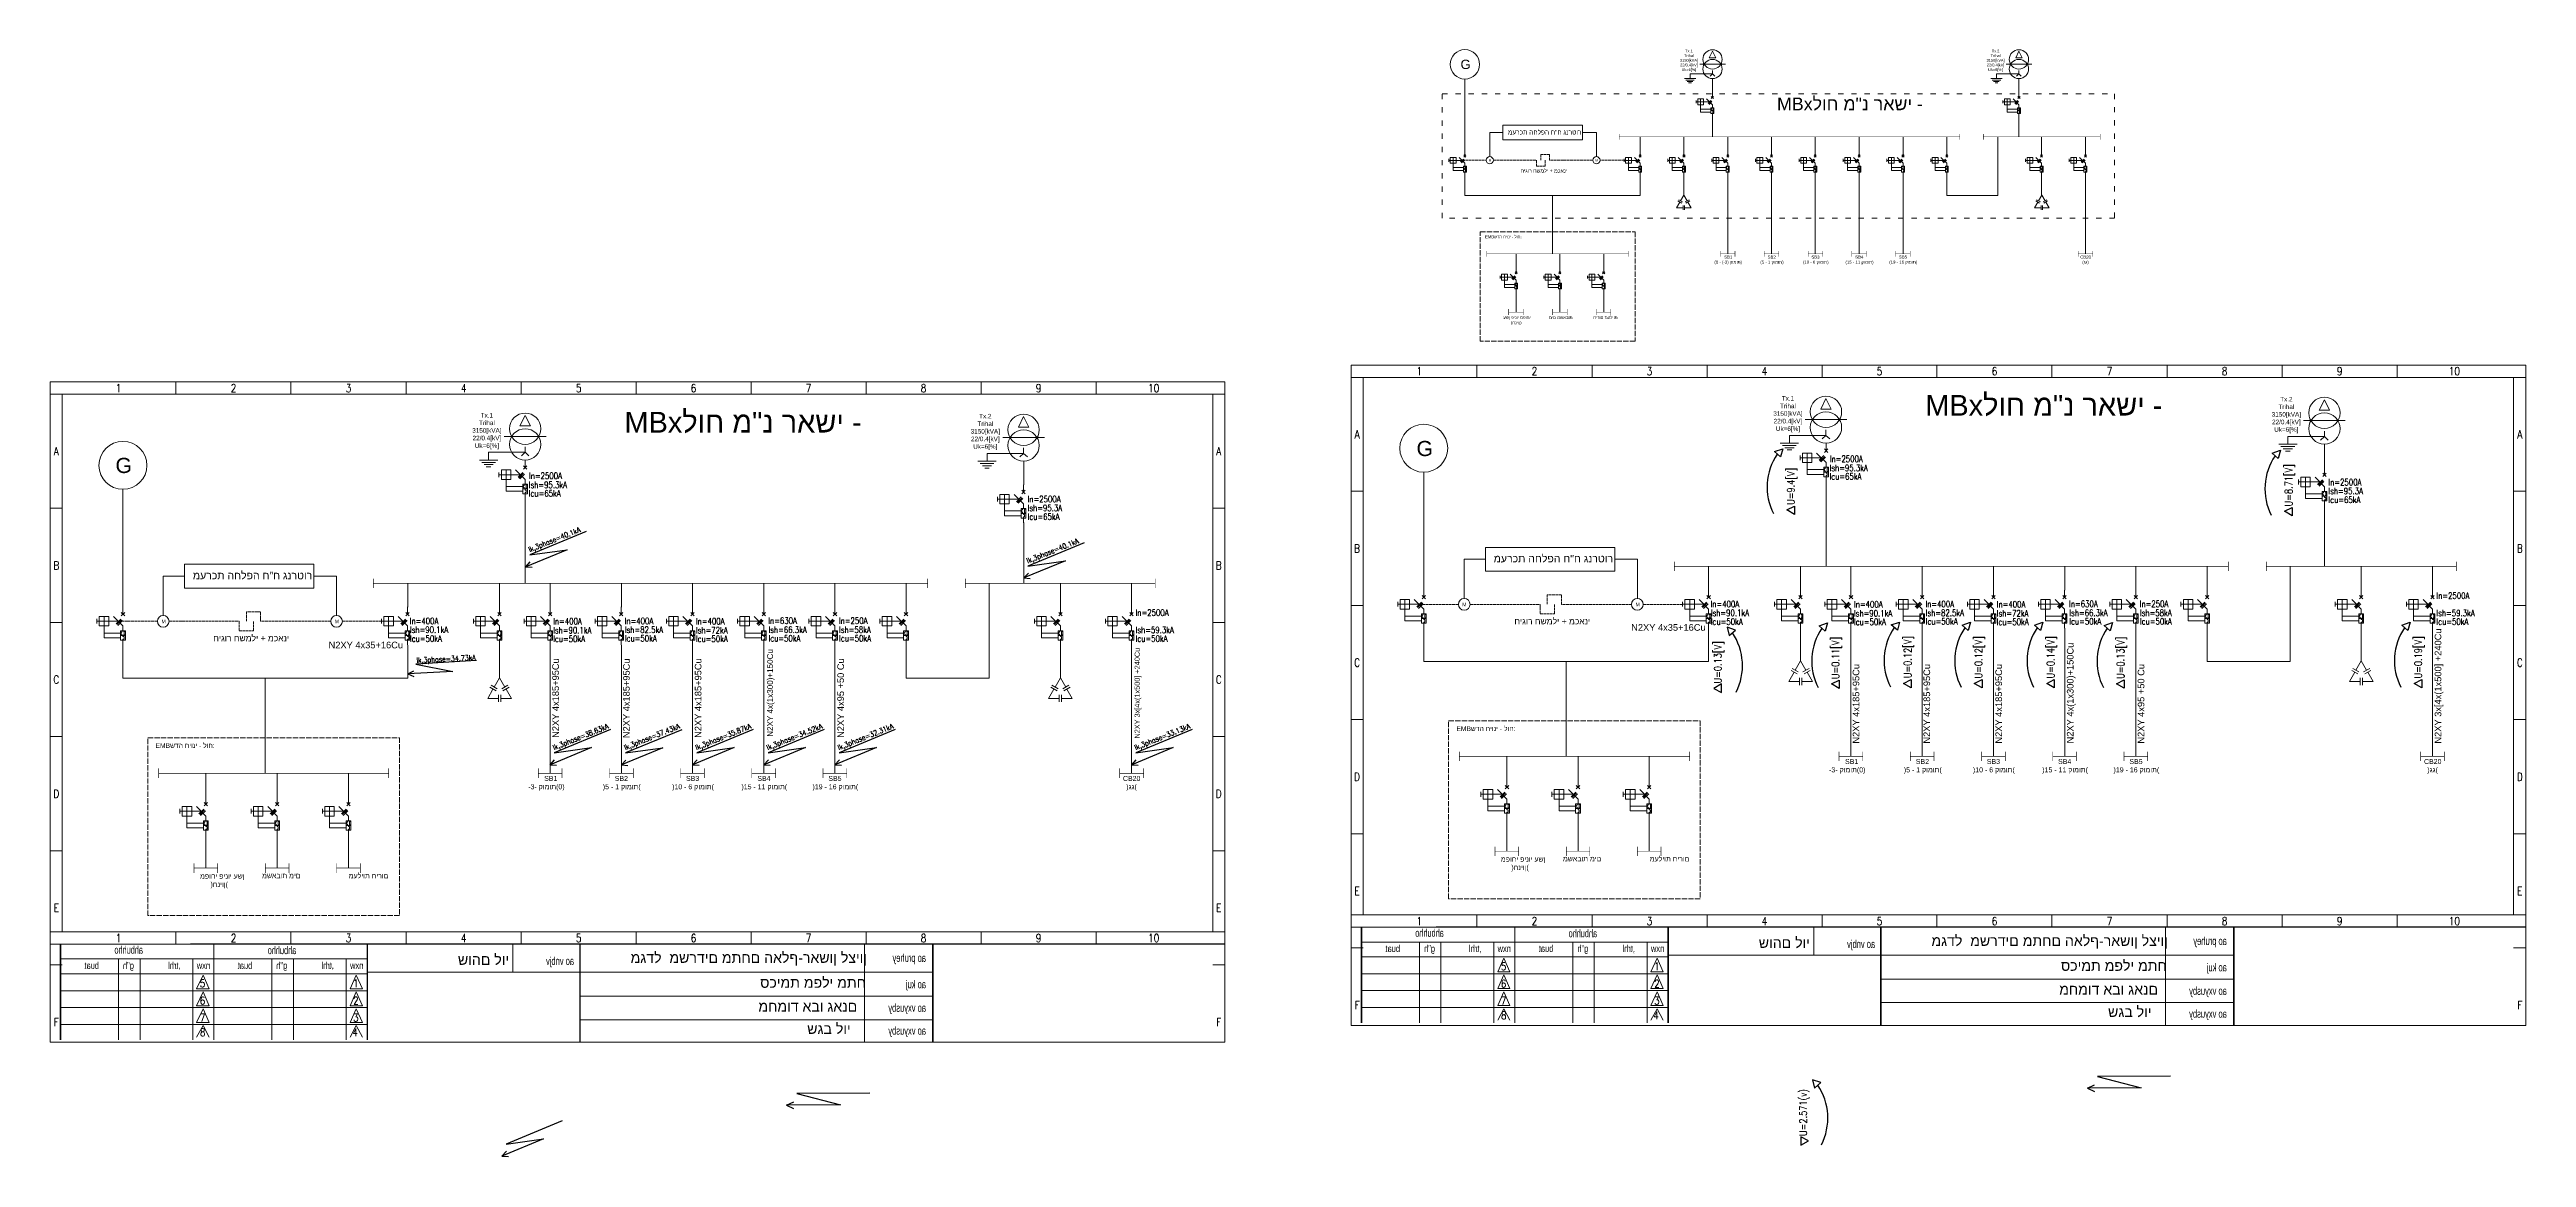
# Model space of a CAD drawing. Header units: millimetres. Extents: x -5718 to 12818, y 216 to 96994.
# Drawn here: x 1557 to 12818, y 216 to 5252 of the extents above.
import ezdxf
from ezdxf.enums import TextEntityAlignment as Align

# ---------------------------------------------------------------- set-up
doc = ezdxf.new("R2010")
doc.units = ezdxf.units.MM
doc.linetypes.add('ACAD_ISO02W100', pattern=[15, 12, -3])
doc.linetypes.add('ACAD_ISO03W100', pattern=[30, 12, -18])
doc.layers.add('A3', color=3, linetype='Continuous')
doc.styles.add('ROMANS', font='romans.shx')
doc.styles.add('single_line_diagram', font='txt.shx', dxfattribs={"height": 1})
doc.styles.get("Standard").update_dxf_attribs({"font": 'arial.ttf'})
doc.styles.add('TECHNO_M', font='techno_m.shx')

msp = doc.modelspace()

# ---------------------------------------------------------------- texts
at = {"color": 7, "lineweight": 13, "style": 'ROMANS', "width": 0.8}
for s, height, p in [('1', 37.2, (1871, 3713)), ('1', 37.2, (1871, 3713)), ('1', 37.2, (1871, 3713)), ('1', 37.2, (1871, 3713)), ('2', 37.2, (2394, 3713)), ('2', 37.2, (2394, 3713)), ('2', 37.2, (2394, 3713)), ('2', 37.2, (2394, 3713)), ('3', 37.2, (2917, 3713)), ('3', 37.2, (2917, 3713)), ('3', 37.2, (2917, 3713)), ('3', 37.2, (2917, 3713)), ('4', 37.2, (3440, 3713)), ('4', 37.2, (3440, 3713)), ('4', 37.2, (3440, 3713)), ('4', 37.2, (3440, 3713)), ('5', 37.2, (3963, 3713)), ('5', 37.2, (3963, 3713)), ('5', 37.2, (3963, 3713)), ('5', 37.2, (3963, 3713)), ('6', 37.2, (4485, 3713)), ('6', 37.2, (4485, 3713)), ('7', 37.2, (5008, 3713)), ('7', 37.2, (5008, 3713)), ('8', 37.2, (5531, 3713)), ('8', 37.2, (5531, 3713)), ('9', 37.2, (6054, 3713)), ('9', 37.2, (6054, 3713)), ('10', 37.2, (6577, 3713)), ('10', 37.2, (6577, 3713)), ('1', 37.2, (7785, 3790)), ('1', 37.2, (7785, 3790)), ('1', 37.2, (7785, 3790)), ('1', 37.2, (7785, 3790)), ('2', 37.2, (8308, 3790)), ('2', 37.2, (8308, 3790)), ('2', 37.2, (8308, 3790)), ('2', 37.2, (8308, 3790)), ('3', 37.2, (8831, 3790)), ('3', 37.2, (8831, 3790)), ('3', 37.2, (8831, 3790)), ('3', 37.2, (8831, 3790)), ('4', 37.2, (9354, 3790)), ('4', 37.2, (9354, 3790)), ('4', 37.2, (9354, 3790)), ('4', 37.2, (9354, 3790)), ('5', 37.2, (9877, 3790)), ('5', 37.2, (9877, 3790)), ('5', 37.2, (9877, 3790)), ('5', 37.2, (9877, 3790)), ('6', 37.2, (10400, 3790)), ('6', 37.2, (10400, 3790)), ('7', 37.2, (10923, 3790)), ('7', 37.2, (10923, 3790)), ('8', 37.2, (11446, 3790)), ('8', 37.2, (11446, 3790)), ('9', 37.2, (11969, 3790)), ('9', 37.2, (11969, 3790)), ('10', 37.2, (12491, 3790)), ('10', 37.2, (12491, 3790)), ('A', 36.8, (7502, 3503)), ('A', 36.8, (12788, 3503)), ('A', 36.8, (1588, 3426)), ('A', 36.8, (6873, 3426)), ('B', 36.8, (7502, 2984)), ('B', 36.8, (12788, 2984)), ('B', 36.8, (1588, 2907)), ('B', 36.8, (6873, 2907)), ('C', 36.8, (7502, 2465)), ('C', 36.8, (12788, 2465)), ('C', 36.8, (1588, 2388)), ('C', 36.8, (6873, 2388)), ('D', 36.8, (7502, 1946)), ('D', 36.8, (12788, 1946)), ('D', 36.8, (1588, 1869)), ('D', 36.8, (6873, 1869)), ('E', 36.8, (1588, 1350)), ('E', 36.8, (6873, 1350)), ('E', 36.8, (7502, 1427)), ('E', 36.8, (12788, 1427)), ('1', 37.2, (7785, 1290)), ('1', 37.2, (7785, 1290)), ('1', 37.2, (7785, 1290)), ('1', 37.2, (7785, 1290)), ('2', 37.2, (8308, 1290)), ('2', 37.2, (8308, 1290)), ('2', 37.2, (8308, 1290)), ('2', 37.2, (8308, 1290)), ('3', 37.2, (8831, 1290)), ('3', 37.2, (8831, 1290)), ('3', 37.2, (8831, 1290)), ('3', 37.2, (8831, 1290)), ('4', 37.2, (9354, 1290)), ('4', 37.2, (9354, 1290)), ('4', 37.2, (9354, 1290)), ('4', 37.2, (9354, 1290)), ('5', 37.2, (9877, 1290)), ('5', 37.2, (9877, 1290)), ('5', 37.2, (9877, 1290)), ('5', 37.2, (9877, 1290)), ('6', 37.2, (10400, 1290)), ('6', 37.2, (10400, 1290)), ('7', 37.2, (10923, 1290)), ('7', 37.2, (10923, 1290)), ('8', 37.2, (11446, 1290)), ('8', 37.2, (11446, 1290)), ('9', 37.2, (11969, 1290)), ('9', 37.2, (11969, 1290)), ('10', 37.2, (12491, 1290)), ('10', 37.2, (12491, 1290)), ('1', 37.2, (1871, 1213)), ('1', 37.2, (1871, 1213)), ('1', 37.2, (1871, 1213)), ('1', 37.2, (1871, 1213)), ('2', 37.2, (2394, 1213)), ('2', 37.2, (2394, 1213)), ('2', 37.2, (2394, 1213)), ('2', 37.2, (2394, 1213)), ('3', 37.2, (2917, 1213)), ('3', 37.2, (2917, 1213)), ('3', 37.2, (2917, 1213)), ('3', 37.2, (2917, 1213)), ('4', 37.2, (3440, 1213)), ('4', 37.2, (3440, 1213)), ('4', 37.2, (3440, 1213)), ('4', 37.2, (3440, 1213)), ('5', 37.2, (3963, 1213)), ('5', 37.2, (3963, 1213)), ('5', 37.2, (3963, 1213)), ('5', 37.2, (3963, 1213)), ('6', 37.2, (4485, 1213)), ('6', 37.2, (4485, 1213)), ('7', 37.2, (5008, 1213)), ('7', 37.2, (5008, 1213)), ('8', 37.2, (5531, 1213)), ('8', 37.2, (5531, 1213)), ('9', 37.2, (6054, 1213)), ('9', 37.2, (6054, 1213)), ('10', 37.2, (6577, 1213)), ('10', 37.2, (6577, 1213)), ('F', 36.8, (7502, 908)), ('F', 36.8, (12788, 908)), ('F', 36.8, (1588, 831)), ('F', 36.8, (6873, 831))]:
    msp.add_text(s, height=height, dxfattribs=at).set_placement(p, align=Align.MIDDLE)
at = {"color": 7, "lineweight": 13, "style": 'TECHNO_M', "text_generation_flag": 2}
for s, height, width, p in [('ahbuhho', 34.7, 0.7, (7896, 1219)), ('ahbuhho', 34.7, 0.7, (8593, 1217)), ('ahbuhho', 34.7, 0.7, (1982, 1142)), ('ahbuhho', 34.7, 0.7, (2679, 1140)), ('ao vnbjv ', 35.9, 0.8, (3942, 1091)), ('ao pruhey', 35.9, 0.8, (5542, 1105)), ('buat', 30.9, 0.8, (7697, 1150)), ('g"h', 30.9, 0.8, (7856, 1150)), (',trhl', 30.9, 0.8, (8067, 1150)), ('nxw', 30.9, 0.8, (8201, 1150)), ('buat', 30.9, 0.8, (8394, 1150)), ('g"h', 30.9, 0.8, (8553, 1150)), (',trhl', 30.9, 0.8, (8765, 1150)), ('nxw', 30.9, 0.8, (8898, 1150)), ('ao vnbjv ', 35.9, 0.8, (9857, 1168)), ('ao pruhey', 35.9, 0.8, (11456, 1182)), ('buat', 30.9, 0.8, (1782, 1073)), ('g"h', 30.9, 0.8, (1941, 1073)), (',trhl', 30.9, 0.8, (2153, 1073)), ('nxw', 30.9, 0.8, (2287, 1073)), ('buat', 30.9, 0.8, (2479, 1073)), ('g"h', 30.9, 0.8, (2638, 1073)), (',trhl', 30.9, 0.8, (2850, 1073)), ('nxw', 30.9, 0.8, (2984, 1073)), ('ao kuj', 35.9, 0.8, (5542, 985)), ('ao kuj', 35.9, 0.8, (11456, 1062)), ('ao vxyusby', 35.9, 0.8, (5542, 878)), ('ao vxyusby', 35.9, 0.8, (11456, 955)), ('ao vxyusby', 35.9, 0.8, (5542, 774)), ('ao vxyusby', 35.9, 0.8, (11456, 851))]:
    msp.add_text(s, height=height, dxfattribs=dict(at, width=width)).set_placement(p)
at = {"color": 7, "lineweight": 13, "style": 'ROMANS', "width": 0.8}
for s, p in [('5', (2241, 990)), ('1', (2938, 990)), ('5', (8156, 1067)), ('6', (8156, 988)), ('2', (8853, 988)), ('1', (8853, 1067)), ('6', (2241, 911)), ('2', (2938, 911)), ('7', (8156, 911)), ('3', (8853, 911)), ('7', (2241, 834)), ('8', (2242, 767)), ('4', (2935, 767)), ('3', (2938, 834)), ('8', (8157, 844)), ('4', (8849, 844))]:
    msp.add_text(s, height=34.7, dxfattribs=at).set_placement(p)
at = {"color": 7, "lineweight": -2, "style": 'ROMANS', "width": 0.8}
msp.add_text('U=2.571(v)', height=34.2, rotation=90, dxfattribs=at).set_placement((9547, 313, -82790))
at = {"lineweight": 0, "ltscale": 2, "attachment_point": 1, "style": 'single_line_diagram'}
for s, width, gutter_width, heights, insert, char_height in [('{\\fArial|b0|i0|c0|p34;G}', 709.45, 212, [0], (7972, 5206), 42.36), ('{\\fArial|b0|i0|c177|p34;מערכת החלפה ח"ח גנרטור}', 351.79, 105, [0], (8188, 4887), 21), ('{\\fArial|b0|i0|c0|p34;M}', 172.96, 51.6, [0], (8100, 4754), 10.33), ('{\\fArial|b0|i0|c0|p34;M}', 172.96, 51.6, [0], (8585, 4754), 10.33), ('{\\fArial|b0|i0|c177|p34;חיגור חשמלי + מכאני}', 285.42, 85.2, [0], (8245, 4710), 17.04), ('{\\fArial|b0|i0|c0|p34;EMB\\fArial|b0|i0|c177|p34;שדה חיוני - לוח: }', 225.68, 67.4, [0], (8084, 4408), 13.47), ('{\\fArial|b0|i0|c0|p34;\\W7.26869;  \\W1;SB1\\P{\\W6.315061; }\\fArial|b0|i0|c177|p34;(0 - (-3) קומות)}', 190.13, 69.9, [0], (9092, 4316), 13.97), ('{\\fArial|b0|i0|c0|p34;\\W7.15094;  \\W1;SB2\\P{\\W8.112952; }\\fArial|b0|i0|c177|p34;(5 - 1 קומות)}', 190.13, 69.9, [0], (9291, 4316), 13.97), ('{\\fArial|b0|i0|c0|p34;\\W7.14435;  \\W1;SB3\\P{\\W7.112074; }\\fArial|b0|i0|c177|p34;(10 - 6 קומות)}', 190.13, 69.9, [0], (9490, 4316), 13.97), ('{\\fArial|b0|i0|c0|p34;\\W7.14699;  \\W1;SB4\\P{\\W6.111195; }\\fArial|b0|i0|c177|p34;(15 - 11 קומות)}', 190.13, 69.9, [0], (9689, 4316), 13.97), ('{\\fArial|b0|i0|c0|p34;\\W7.13952;  \\W1;SB5\\P{\\W6.111195; }\\fArial|b0|i0|c177|p34;(19 - 16 קומות)}', 190.13, 69.9, [0], (9888, 4316), 13.97), ('{\\fArial|b0|i0|c0|p34;\\W6.60085;  \\W1;CB20\\P\\fArial|b0|i0|c177|p34;\\W7.44663;  \\W1;(גג)}', 190.13, 69.9, [0], (10718, 4316), 13.97), ('{\\fArial|b0|i0|c177|p34;\\W6.90294; \\W1;עשן פינוי מפוחי\\P\\W6.64303;  \\W1;(חניון)}', 190.13, 69.9, [0], (8129, 4041), 13.97), ('{\\fArial|b0|i0|c177|p34;\\W8.50487; \\W1;מים משאבות}', 190.13, 69.9, [0], (8328, 4041), 13.97), ('{\\fArial|b0|i0|c177|p34;\\W8.15777; \\W1;חירום מעליות}', 190.13, 69.9, [0], (8531, 4041), 13.97), ('{\\fArial|b0|i0|c0|p34;G}', 1153.29, 344, [0], (1857, 3396), 68.85), ('{\\fArial|b0|i0|c0|p34;G}', 1153.29, 344, [0], (7772, 3473), 68.85), ('{\\fArial|b0|i0|c177|p34;מערכת החלפה ח"ח גנרטור}', 571.88, 171, [0], (8123, 2955), 34.14), ('{\\fArial|b0|i0|c177|p34;מערכת החלפה ח"ח גנרטור}', 571.88, 171, [0], (2209, 2878), 34.14), ('{\\fArial|b0|i0|c0|p34;M}', 281.17, 83.9, [0], (7980, 2738), 16.79), ('{\\fArial|b0|i0|c0|p34;M}', 281.17, 83.9, [0], (8768, 2738), 16.79), ('{\\fArial|b0|i0|c0|p34;M}', 281.17, 83.9, [0], (2066, 2661), 16.79), ('{\\fArial|b0|i0|c177|p34;חיגור חשמלי + מכאני}', 463.98, 139, [0], (2302, 2590), 27.7), ('{\\fArial|b0|i0|c0|p34;M}', 281.17, 83.9, [0], (2854, 2661), 16.79), ('{\\fArial|b0|i0|c177|p34;חיגור חשמלי + מכאני}', 463.98, 139, [0], (8217, 2667), 27.7), ('{\\fArial|b0|i0|c0|p34;EMB\\fArial|b0|i0|c177|p34;שדה חיוני - לוח: }', 366.87, 110, [0], (7953, 2176), 21.9), ('{\\fArial|b0|i0|c0|p34;EMB\\fArial|b0|i0|c177|p34;שדה חיוני - לוח: }', 366.87, 110, [0], (2039, 2099), 21.9), ('{\\fArial|b0|i0|c0|p34;\\W7.26869;  \\W1;SB1\\P{\\W6.315061; }\\fArial|b0|i0|c177|p34;-3- קומות(\\fArial|b0|i0|c0|p34;0\\fArial|b0|i0|c177|p34;)}', 309.08, 114, [83], (9592, 2027), 22.72), ('{\\fArial|b0|i0|c0|p34;\\W7.15094;  \\W1;SB2\\P{\\W8.112952; }\\fArial|b0|i0|c177|p34;)5 - 1 קומות(}', 309.08, 114, [0], (9916, 2027), 22.72), ('{\\fArial|b0|i0|c0|p34;\\W7.14435;  \\W1;SB3\\P{\\W7.112074; }\\fArial|b0|i0|c177|p34;)10 - 6 קומות(}', 309.08, 114, [0], (10239, 2027), 22.72), ('{\\fArial|b0|i0|c0|p34;\\W7.14699;  \\W1;SB4\\P{\\W6.111195; }\\fArial|b0|i0|c177|p34;)15 - 11 קומות(}', 309.08, 114, [0], (10563, 2027), 22.72), ('{\\fArial|b0|i0|c0|p34;\\W7.13952;  \\W1;SB5\\P{\\W6.111195; }\\fArial|b0|i0|c177|p34;)19 - 16 קומות(}', 309.08, 114, [0], (10887, 2027), 22.72), ('{\\fArial|b0|i0|c0|p34;\\W6.60085;  \\W1;CB20\\P\\fArial|b0|i0|c177|p34;\\W7.44663;  \\W1;)גג(               }', 309.08, 114, [0], (12236, 2027), 22.72), ('{\\fArial|b0|i0|c0|p34;\\W7.26869;  \\W1;SB1\\P{\\W6.315061; }\\fArial|b0|i0|c177|p34;-3- קומות(\\fArial|b0|i0|c0|p34;0\\fArial|b0|i0|c177|p34;)}', 309.08, 114, [83], (3678, 1950), 22.72), ('{\\fArial|b0|i0|c0|p34;\\W7.15094;  \\W1;SB2\\P{\\W8.112952; }\\fArial|b0|i0|c177|p34;)5 - 1 קומות(}', 309.08, 114, [0], (4001, 1950), 22.72), ('{\\fArial|b0|i0|c0|p34;\\W7.14435;  \\W1;SB3\\P{\\W7.112074; }\\fArial|b0|i0|c177|p34;)10 - 6 קומות(}', 309.08, 114, [0], (4325, 1950), 22.72), ('{\\fArial|b0|i0|c0|p34;\\W7.14699;  \\W1;SB4\\P{\\W6.111195; }\\fArial|b0|i0|c177|p34;)15 - 11 קומות(}', 309.08, 114, [0], (4649, 1950), 22.72), ('{\\fArial|b0|i0|c0|p34;\\W7.13952;  \\W1;SB5\\P{\\W6.111195; }\\fArial|b0|i0|c177|p34;)19 - 16 קומות(}', 309.08, 114, [0], (4972, 1950), 22.72), ('{\\fArial|b0|i0|c0|p34;\\W6.60085;  \\W1;CB20\\P\\fArial|b0|i0|c177|p34;\\W7.44663;  \\W1;)גג(               }', 309.08, 114, [0], (6321, 1950), 22.72), ('{\\fArial|b0|i0|c177|p34;\\W6.90294; \\W1; מפוחי פינוי עשן\\P\\W6.64303;  \\W1;)חניון(      }', 309.08, 114, [0], (8086, 1583), 22.72), ('{\\fArial|b0|i0|c177|p34; משאבות מים}', 309.08, 114, [0], (8429, 1585), 22.72), ('{\\fArial|b0|i0|c177|p34;\\W8.15777; \\W1; מעליות חירום}', 309.08, 114, [0], (8752, 1584), 22.72), ('{\\fArial|b0|i0|c177|p34;\\W6.90294; \\W1; מפוחי פינוי עשן\\P\\W6.64303;  \\W1;)חניון(      }', 309.08, 114, [0], (2172, 1506), 22.72), ('{\\fArial|b0|i0|c177|p34; משאבות מים}', 309.08, 114, [0], (2515, 1508), 22.72), ('{\\fArial|b0|i0|c177|p34;\\W8.15777; \\W1; מעליות חירום}', 309.08, 114, [0], (2837, 1507), 22.72)]:
    msp.add_mtext_dynamic_manual_height_columns(s, width=width, gutter_width=gutter_width, heights=heights, dxfattribs=dict(at, insert=insert, char_height=char_height))
at = {"lineweight": 0, "attachment_point": 1}
for s, width, gutter_width, insert, char_height in [('\\pxqc;{\\fArial|b0|i0|c0|p34;Tx.1\\PTrihal\\fArial|b0|i0|c177|p34;\\P315\\fArial|b0|i0|c0|p34;0[kVA]\\P22/0.4[kV]\\PUk=6[%]}', 63.61, 63.6, (8979, 5252), 12.72), ('\\pxqc;{\\fArial|b0|i0|c0|p34;Tx.2\\PTrihal\\fArial|b0|i0|c177|p34;\\P315\\fArial|b0|i0|c0|p34;0[kVA]\\P22/0.4[kV]\\PUk=6[%]}', 63.61, 63.6, (10373, 5252), 12.72), ('\\pxqc;{\\fArial|b0|i0|c0|p34;Tx.1\\PTrihal\\fArial|b0|i0|c177|p34;\\P315\\fArial|b0|i0|c0|p34;0[kVA]\\P22/0.4[kV]\\PUk=6[%]}', 103.4, 103, (9409, 3677), 20.68), ('\\pxqc;{\\fArial|b0|i0|c0|p34;Tx.2\\PTrihal\\fArial|b0|i0|c177|p34;\\P315\\fArial|b0|i0|c0|p34;0[kVA]\\P22/0.4[kV]\\PUk=6[%]}', 103.4, 103, (11675, 3673), 20.68), ('\\pxqc;{\\fArial|b0|i0|c0|p34;Tx.1\\PTrihal\\fArial|b0|i0|c177|p34;\\P315\\fArial|b0|i0|c0|p34;0[kVA]\\P22/0.4[kV]\\PUk=6[%]}', 103.4, 103, (3494, 3600), 20.68), ('\\pxqc;{\\fArial|b0|i0|c0|p34;Tx.2\\PTrihal\\fArial|b0|i0|c177|p34;\\P315\\fArial|b0|i0|c0|p34;0[kVA]\\P22/0.4[kV]\\PUk=6[%]}', 103.4, 103, (5760, 3596), 20.68)]:
    msp.add_mtext_dynamic_manual_height_columns(s, width=width, gutter_width=gutter_width, heights=[0], dxfattribs=dict(at, insert=insert, char_height=char_height))
at = {"linetype": 'ACAD_ISO03W100', "lineweight": 0, "ltscale": 2, "attachment_point": 1, "style": 'single_line_diagram'}
for width, gutter_width, insert, char_height in [(955.81, 290, (9411, 5034), 57.93), (1553.79, 471, (4171, 3605), 94.17), (1553.79, 471, (10085, 3682), 94.17)]:
    msp.add_mtext_dynamic_manual_height_columns('{\\fArial|b0|i0|c0|p34;MBx\\fArial|b0|i0|c177|p34;לוח מ"נ ראשי - }', width=width, gutter_width=gutter_width, heights=[0], dxfattribs=dict(at, insert=insert, char_height=char_height))

# ---------------------------------------------------------------- blocks, each defined once
blk = doc.blocks.new('triangle')
at = {"lineweight": 0}
for p, q in [((22.25, 43.5), (22.75, 43.5)), ((22.5, 43), (22.25, 43.5)), ((22.5, 43), (22.75, 43.5))]:
    blk.add_line(p, q, dxfattribs=at)
blk = doc.blocks.new('trihal_transformer')
at = {"lineweight": 0}
for p, q in [((56.75, 35.62), (55, 35.62)), ((55, 35.62), (55, 35.25)), ((55.75, 36.38), (57.75, 36.38)), ((56.75, 35.62), (56.57, 35.45)), ((56.75, 35.88), (56.75, 35.62)), ((56.75, 35.62), (56.93, 35.45)), ((54.56, 35.25), (55.44, 35.25)), ((54.67, 35.14), (55.33, 35.14)), ((54.78, 35.03), (55.22, 35.03)), ((54.89, 34.92), (55.11, 34.92))]:
    blk.add_line(p, q, dxfattribs=at)
for centre in [(56.75, 36.75), (56.75, 36)]:
    blk.add_circle(centre, 0.75, dxfattribs=at)
at = {"lineweight": 0, "rotation": 180}
blk.add_blockref('triangle', (79.25, 80.38), dxfattribs=at)
blk = doc.blocks.new('ACB')
at = {"lineweight": 0, "ltscale": 2}
for p, q in [((169.75, 24.5), (169.75, 24.75)), ((170, 24.5), (169.75, 24.5)), ((169.75, 24.25), (169.75, 24.5)), ((171, 24.5), (170, 24.5)), ((170.5, 25), (170.5, 24)), ((170.5, 24), (170.5, 23.25)), ((171, 24.5), (172, 24.5)), ((171.5, 25), (172.5, 24)), ((171.77, 24.23), (172.27, 24.73)), ((171.85, 24.15), (172.35, 24.65)), ((171.94, 24.06), (172.44, 24.56)), ((172.25, 23.5), (172.75, 23.5)), ((172.25, 23), (172.25, 23.5)), ((172.68, 25.07), (172.32, 25.43)), ((172.32, 25.07), (172.68, 25.43)), ((172.5, 25.25), (172.5, 26)), ((172.5, 24), (172.5, 23.5)), ((172.75, 23.5), (172.75, 23)), ((170.5, 23.25), (172.25, 23.25)), ((170.5, 23.25), (170.5, 22.75)), ((170.5, 22.75), (172.25, 22.75)), ((172.25, 23.25), (172.43, 23.43)), ((172.25, 23.25), (172.43, 23.07)), ((172.75, 23), (172.25, 23)), ((172.25, 23), (172.75, 23)), ((172.25, 22.5), (172.25, 23)), ((172.75, 22.5), (172.25, 22.5)), ((172.5, 23), (172.5, 22.88)), ((172.5, 22.88), (172.62, 22.88)), ((172.62, 22.62), (172.5, 22.62)), ((172.5, 22.62), (172.5, 22.5)), ((172.5, 22.5), (172.5, 22)), ((172.56, 23.43), (172.68, 23.43)), ((172.56, 23.07), (172.68, 23.07)), ((172.62, 23.07), (172.62, 23.43)), ((172.62, 22.88), (172.62, 22.62)), ((172.75, 23), (172.75, 22.5))]:
    blk.add_line(p, q, dxfattribs=at)
blk.add_lwpolyline([(170, 25), (171, 25), (171, 24), (170, 24)], close=True, dxfattribs=at)
blk = doc.blocks.new('cap_bank')
at = {"lineweight": 0, "ltscale": 2}
for p, q in [((248.75, 15.38), (249.31, 16.35)), ((248.99, 16.54), (249.64, 16.16)), ((249.11, 16.75), (249.76, 16.38)), ((249.44, 16.56), (250, 17.53)), ((249.88, 15), (249.88, 15.75)), ((250.56, 16.56), (250, 17.53)), ((250.12, 15), (250.12, 15.75)), ((250.24, 16.38), (250.89, 16.75)), ((250.36, 16.16), (251.01, 16.54)), ((251.25, 15.38), (250.69, 16.35)), ((249.88, 15.38), (248.75, 15.38)), ((251.25, 15.38), (250.12, 15.38))]:
    blk.add_line(p, q, dxfattribs=at)
blk = doc.blocks.new('ISC')
for p, q in [((6352, 2982), (6029, 2904)), ((6235, 2900), (5997, 2843)), ((5997, 2843), (6025, 2865)), ((5997, 2843), (6031, 2835)), ((6029, 2904), (6235, 2900))]:
    blk.add_line(p, q)
blk = doc.blocks.new('MCCb')
at = {"color": 7, "lineweight": -2, "style": 'ROMANS', "width": 0.8}
for s, p in [('Ish=95.3kA ', (3736, 3259)), ('Icu=65kA ', (3736, 3220)), ('Ish=95.3A ', (6004, 3154)), ('Icu=65kA ', (6004, 3114)), ('Ish=90.1kA ', (3196, 2600)), ('Ish=90.1kA ', (3847, 2598)), ('Ish=82.5kA ', (4173, 2600)), ('Ish=72kA ', (4496, 2598)), ('Ish=66.3kA ', (4826, 2600)), ('Ish=58kA ', (5147, 2600)), ('Ish=59.3kA ', (6495, 2599)), ('Icu=50kA ', (3196, 2560)), ('Icu=50kA ', (3847, 2559)), ('Icu=50kA ', (4173, 2561)), ('Icu=50kA ', (4496, 2559)), ('Icu=50kA ', (4826, 2561)), ('Icu=50kA ', (5147, 2561)), ('Icu=50kA ', (6495, 2560))]:
    blk.add_text(s, height=29, dxfattribs=at).set_placement(p)
at = {"lineweight": -2, "style": 'ROMANS', "width": 0.8}
for s, p in [('In=2500A', (3737, 3300, -75649)), ('In=2500A', (6004, 3194, -75649)), ('In=2500A', (6495, 2678, -75649)), ('In=400A', (3195, 2640, -75649)), ('In=400A', (3847, 2639, -75649)), ('In=400A', (4172, 2640, -75649)), ('In=400A', (4496, 2639, -75649)), ('In=630A', (4825, 2641, -75649)), ('In=250A', (5146, 2641, -75649))]:
    blk.add_text(s, height=29, dxfattribs=at).set_placement(p)
blk = doc.blocks.new('name')
at = {"color": 7, "lineweight": 13}
for s, height, p in [('שוהם לוי', 45.9, (3414, 1091)), ('מגדל  משרדים מתחם האלף-ראשון לציון', 45.93, (4199, 1100)), ('סכימת מפלי מתח', 45.93, (4788, 987)), ('מחמוד אבו גאנם', 45.93, (4780, 879)), ('שגב לוי', 45.9, (5002, 777))]:
    blk.add_text(s, height=height, dxfattribs=at).set_placement(p)
blk = doc.blocks.new('SC.')
at = {"color": 1, "lineweight": -2}
for p, xscale, yscale, zscale, rotation in [((-849, -210), 0.8331455173559522, 0.8331455173559522, 0.8331455173559522, 8.874350459142157), ((1416, -261), 0.8331455173559522, 0.8331455173559522, 0.8331455173559522, 8.874350459142157), ((-2148, 960), 0.833145517355952, 0.833145517355952, 0.833145517355952, 349.8756746188679), ((-738, -1110), 0.8331455173559522, 0.8331455173559522, 0.8331455173559522, 8.874350459142157), ((-414, -1111), 0.8331455173559522, 0.8331455173559522, 0.8331455173559522, 8.874350459142157), ((-90, -1110), 0.8331455173559522, 0.8331455173559522, 0.8331455173559522, 8.874350459142157), ((234, -1110), 0.8331455173559522, 0.8331455173559522, 0.8331455173559522, 8.874350459142157), ((557, -1110), 0.8331455173559522, 0.8331455173559522, 0.8331455173559522, 8.874350459142157), ((1906, -1110), 0.8331455173559522, 0.8331455173559522, 0.8331455173559522, 8.874350459142157)]:
    blk.add_blockref('ISC', p, dxfattribs=dict(at, xscale=xscale, yscale=yscale, zscale=zscale, rotation=rotation))
blk = doc.blocks.new('ISCvalue')
at = {"color": 1, "lineweight": 0}
blk.add_blockref('SC.', (0, 0), dxfattribs=at)
at = {"color": 1, "lineweight": -2, "style": 'ROMANS', "width": 0.8}
for s, rotation, p in [('Ik,3phase=40.1kA ', 21.757, (3740, 2967)), ('Ik,3phase=40.1kA ', 21.757, (6005, 2916)), ('Ik,3phase=34.73kA ', 2.7584, (3226, 2464)), ('Ik,3phase=38.63kA ', 21.757, (3851, 2067)), ('Ik,3phase=35.87kA ', 21.757, (4499, 2067)), ('Ik,3phase=34.52kA ', 21.757, (4823, 2067)), ('Ik,3phase=32.31kA ', 21.757, (5146, 2067)), ('Ik,3phase=33.13kA ', 21.757, (6495, 2067))]:
    blk.add_text(s, height=23.75, rotation=rotation, dxfattribs=at).set_placement(p)
at = {"color": 1, "style": 'ROMANS', "width": 0.8}
blk.add_text('Ik,3phase=37.43kA ', height=23.75, rotation=21.757, dxfattribs=at).set_placement((4175, 2067))
blk = doc.blocks.new('voltage_drop_values')
for points in [[(9427, 3400), (9399, 3425), (9437, 3437), (9427, 3400)], [(11690, 3393), (11662, 3418), (11700, 3431), (11690, 3393)], [(9490, 3177), (9490, 3139), (9455, 3159), (9490, 3177)], [(11753, 3170), (11753, 3133), (11718, 3153), (11753, 3170)], [(9194, 2588), (9222, 2613), (9184, 2626), (9194, 2588)], [(9630, 2608), (9602, 2633), (9640, 2646), (9630, 2608)], [(9959, 2612), (9930, 2637), (9968, 2649), (9959, 2612)], [(10280, 2611), (10252, 2636), (10290, 2649), (10280, 2611)], [(10609, 2611), (10581, 2636), (10619, 2649), (10609, 2611)], [(10926, 2609), (10898, 2634), (10936, 2647), (10926, 2609)], [(12279, 2611), (12251, 2636), (12289, 2649), (12279, 2611)], [(9159, 2330), (9159, 2368), (9124, 2348), (9159, 2330)], [(9693, 2386), (9693, 2348), (9658, 2368), (9693, 2386)], [(10021, 2389), (10021, 2351), (9986, 2371), (10021, 2389)], [(10343, 2389), (10343, 2351), (10308, 2371), (10343, 2389)], [(10671, 2388), (10671, 2351), (10637, 2370), (10671, 2388)], [(10989, 2387), (10989, 2349), (10954, 2369), (10989, 2387)], [(12342, 2388), (12342, 2351), (12307, 2370), (12342, 2388)]]:
    blk.add_lwpolyline(points)
for centre, start, end in [((9633, 3263), 145.8567, 206.8459), ((11896, 3256), 145.8567, 206.8459), ((8987, 2451), 333.1541, 34.1433), ((9836, 2472), 145.8567, 206.8459), ((10165, 2475), 145.8567, 206.8459), ((10486, 2474), 145.8567, 206.8459), ((10815, 2474), 145.8567, 206.8459), ((11133, 2472), 145.8567, 206.8459), ((12485, 2474), 145.8567, 206.8459)]:
    blk.add_arc(centre, 267, start, end)
at = {"color": 7, "lineweight": -2, "style": 'ROMANS', "width": 0.8}
for s, p in [('U=9.4[V]', (9491, 3182, -82790)), ('U=8.71[V]', (11754, 3175, -82790)), ('U=0.13[V]', (9159, 2370, -82790)), ('U=0.11[V]', (9694, 2390, -82790)), ('U=0.12[V]', (10022, 2394, -82790)), ('U=0.12[V]', (10344, 2393, -82790)), ('U=0.14[V]', (10672, 2393, -82790)), ('U=0.13[V]', (10990, 2391, -82790)), ('U=0.19[V]', (12343, 2393, -82790))]:
    blk.add_text(s, height=34.2, rotation=90, dxfattribs=at).set_placement(p)
blk = doc.blocks.new('SB_Cable')
blk.add_text('N2XY 4x35+16Cu', height=30.16).set_placement((8748, 2610))
for s, p in [('N2XY 3x[4x(1x500] +240Cu', (12431, 2097)), ('N2XY 4x(1x300)+150Cu', (10759, 2098)), ('N2XY 4x185+95Cu', (9785, 2097)), ('N2XY 4x185+95Cu', (10107, 2097)), ('N2XY 4x185+95Cu', (10434, 2097)), ('N2XY 4x95 +50 Cu', (11081, 2097))]:
    blk.add_text(s, height=30.16, rotation=90).set_placement(p)
blk = doc.blocks.new('SB_Cablenameshortcurcuit')
blk.add_text('N2XY 4x35+16Cu', height=30.16).set_placement((2826, 2530))
for s, height, p in [('N2XY 4x185+95Cu', 30.16, (3873, 2123)), ('N2XY 4x185+95Cu', 30.16, (4195, 2122)), ('N2XY 4x185+95Cu', 30.16, (4521, 2123)), ('N2XY 4x(1x300)+150Cu', 26.26, (4846, 2128)), ('N2XY 4x95 +50 Cu', 30.16, (5169, 2123)), ('N2XY 3x[4x(1x500] +240Cu', 23.77, (6514, 2120))]:
    blk.add_text(s, height=height, rotation=90).set_placement(p)

# ---------------------------------------------------------------- linework, layer by layer
at = {"lineweight": 0, "ltscale": 2}
for p, q in [((7992, 5117), (7992, 4788)), ((9117, 5120), (9117, 5054)), ((10511, 5120), (10511, 5054)), ((8165, 4875), (8105, 4875)), ((8105, 4875), (8105, 4765)), ((8527, 4875), (8590, 4875)), ((8590, 4875), (8590, 4765)), ((8789, 4855), (8789, 4788)), ((8988, 4855), (8988, 4788)), ((9117, 4948), (9117, 4855)), ((9187, 4855), (9187, 4788)), ((9386, 4855), (9386, 4788)), ((9585, 4855), (9585, 4788)), ((9784, 4855), (9784, 4788)), ((9984, 4855), (9984, 4788)), ((10183, 4855), (10183, 4788)), ((10415, 4589), (10415, 4855)), ((10511, 4948), (10511, 4855)), ((10614, 4855), (10614, 4788)), ((10813, 4855), (10813, 4788)), ((7992, 4682), (7992, 4589)), ((8789, 4682), (8789, 4589)), ((8988, 4682), (8988, 4589)), ((9187, 4682), (9187, 4324)), ((9386, 4682), (9386, 4324)), ((9585, 4682), (9585, 4324)), ((9784, 4682), (9784, 4324)), ((9984, 4682), (9984, 4324)), ((10183, 4682), (10183, 4589)), ((10614, 4682), (10614, 4589)), ((10813, 4682), (10813, 4324)), ((8789, 4589), (7992, 4589)), ((8391, 4589), (8391, 4324)), ((10183, 4589), (10415, 4589)), ((8225, 4324), (8225, 4257)), ((8424, 4324), (8424, 4257)), ((8623, 4324), (8623, 4257)), ((8225, 4151), (8225, 4058)), ((8424, 4151), (8424, 4058)), ((8623, 4151), (8623, 4058)), ((5986, 3382), (5986, 3274)), ((11900, 3459), (11900, 3351)), ((7805, 3329), (7805, 2795)), ((9634, 3263), (9634, 3290)), ((9634, 3266), (9634, 2903)), ((1891, 3252), (1891, 2718)), ((3720, 3186), (3720, 3213)), ((3720, 3189), (3720, 2826)), ((11900, 3179), (11900, 2903)), ((5986, 3102), (5986, 2826)), ((8086, 2935), (7989, 2935)), ((7989, 2935), (7989, 2757)), ((8674, 2935), (8776, 2935)), ((8776, 2935), (8776, 2757)), ((2171, 2858), (2074, 2858)), ((2074, 2858), (2074, 2680)), ((2759, 2858), (2862, 2858)), ((2862, 2858), (2862, 2680)), ((3186, 2826), (3186, 2718)), ((3603, 2826), (3603, 2718)), ((3833, 2826), (3833, 2718)), ((4157, 2826), (4157, 2718)), ((4480, 2826), (4480, 2718)), ((4804, 2826), (4804, 2718)), ((5128, 2826), (5128, 2718)), ((5452, 2826), (5452, 2718)), ((5829, 2394), (5829, 2826)), ((6153, 2826), (6153, 2718)), ((6477, 2826), (6477, 2718)), ((9100, 2903), (9100, 2795)), ((9518, 2903), (9518, 2795)), ((9747, 2903), (9747, 2795)), ((10071, 2903), (10071, 2795)), ((10395, 2903), (10395, 2795)), ((10719, 2903), (10719, 2795)), ((11042, 2903), (11042, 2795)), ((11366, 2903), (11366, 2795)), ((11744, 2471), (11744, 2903)), ((12067, 2903), (12067, 2795)), ((12391, 2903), (12391, 2795)), ((7805, 2622), (7805, 2471)), ((9100, 2622), (9100, 2471)), ((9518, 2622), (9518, 2471)), ((9747, 2622), (9747, 2039)), ((10071, 2622), (10071, 2039)), ((10395, 2622), (10395, 2039)), ((10719, 2622), (10719, 2039)), ((11042, 2622), (11042, 2039)), ((11366, 2622), (11366, 2471)), ((12067, 2622), (12067, 2471)), ((12391, 2622), (12391, 2039)), ((1891, 2545), (1891, 2394)), ((3186, 2545), (3186, 2394)), ((3603, 2545), (3603, 2394)), ((3833, 2545), (3833, 1962)), ((4157, 2545), (4157, 1962)), ((4480, 2545), (4480, 1962)), ((4804, 2545), (4804, 1962)), ((5128, 2545), (5128, 1962)), ((5452, 2545), (5452, 2394)), ((6153, 2545), (6153, 2394)), ((6477, 2545), (6477, 1962)), ((3186, 2394), (1891, 2394)), ((2538, 2394), (2538, 1962)), ((5452, 2394), (5829, 2394)), ((9100, 2471), (7805, 2471)), ((8453, 2471), (8453, 2039)), ((11366, 2471), (11744, 2471)), ((8183, 2039), (8183, 1932)), ((8507, 2039), (8507, 1932)), ((8830, 2039), (8830, 1932)), ((2268, 1962), (2268, 1854)), ((2592, 1962), (2592, 1854)), ((2916, 1962), (2916, 1854)), ((8183, 1759), (8183, 1608)), ((8507, 1759), (8507, 1608)), ((8830, 1759), (8830, 1608)), ((2268, 1682), (2268, 1531)), ((2592, 1682), (2592, 1531)), ((2916, 1682), (2916, 1531))]:
    msp.add_line(p, q, dxfattribs=at)
at = {"linetype": 'ACAD_ISO02W100', "lineweight": 0}
for p, q in [((7979, 4749), (8089, 4749)), ((8122, 4749), (8318, 4749)), ((8318, 4749), (8318, 4722)), ((8377, 4775), (8337, 4775)), ((8337, 4775), (8337, 4749)), ((8357, 4722), (8357, 4749)), ((8377, 4749), (8377, 4775)), ((8573, 4749), (8377, 4749)), ((8716, 4749), (8606, 4749)), ((8318, 4722), (8357, 4722)), ((7784, 2730), (7962, 2730)), ((8016, 2730), (8334, 2730)), ((8334, 2730), (8334, 2687)), ((8431, 2773), (8366, 2773)), ((8366, 2773), (8366, 2730)), ((8399, 2687), (8399, 2730)), ((8431, 2730), (8431, 2773)), ((8749, 2730), (8431, 2730)), ((8981, 2730), (8803, 2730)), ((1869, 2653), (2047, 2653)), ((2101, 2653), (2419, 2653)), ((2419, 2653), (2419, 2610)), ((2419, 2610), (2484, 2610)), ((2517, 2696), (2452, 2696)), ((2452, 2696), (2452, 2653)), ((2484, 2610), (2484, 2653)), ((2517, 2653), (2517, 2696)), ((2835, 2653), (2517, 2653)), ((3067, 2653), (2889, 2653)), ((8334, 2687), (8399, 2687))]:
    msp.add_line(p, q, dxfattribs=at)
at = {"color": 7, "linetype": 'ByBlock', "lineweight": 13, "ltscale": 2}
for p, q in [((1560, 739), (1560, 3741)), ((1560, 3741), (6901, 3741)), ((1560, 739), (1560, 3741)), ((1560, 3741), (6901, 3741)), ((1560, 3741), (6901, 3741)), ((1560, 739), (1560, 3741)), ((6901, 3741), (6901, 739)), ((7475, 816), (7475, 3818)), ((7475, 3818), (12815, 3818)), ((7475, 816), (7475, 3818)), ((7475, 3818), (12815, 3818)), ((7475, 3818), (12815, 3818)), ((7475, 816), (7475, 3818)), ((12760, 3762), (12760, 1318)), ((12815, 3818), (12815, 816)), ((6846, 3685), (6846, 1241)), ((1560, 1241), (6901, 1241)), ((7475, 1318), (12815, 1318)), ((8219, 1263), (8219, 827)), ((9578, 1261), (9578, 1135)), ((11177, 1260), (11177, 816)), ((2304, 1186), (2304, 750)), ((3664, 1184), (3664, 1058)), ((5262, 1183), (5262, 739)), ((7785, 1195), (7785, 827)), ((7883, 1195), (7883, 827)), ((8124, 1195), (8124, 827)), ((8482, 1195), (8482, 827)), ((8580, 1195), (8580, 827)), ((8821, 1195), (8821, 827)), ((1871, 1118), (1871, 750)), ((1969, 1118), (1969, 750)), ((2209, 1118), (2209, 750)), ((2568, 1118), (2568, 750)), ((2666, 1118), (2666, 750)), ((2906, 1118), (2906, 750)), ((12815, 816), (7475, 816)), ((6901, 739), (1560, 739))]:
    msp.add_line(p, q, dxfattribs=at)
at = {"color": 7, "linetype": 'ByBlock', "lineweight": 13}
for p, q in [((2132, 3741), (2132, 3685)), ((2132, 3741), (2132, 3685)), ((2132, 3741), (2132, 3685)), ((2132, 3741), (2132, 3685)), ((2655, 3741), (2655, 3685)), ((2655, 3741), (2655, 3685)), ((2655, 3741), (2655, 3685)), ((2655, 3741), (2655, 3685)), ((3178, 3741), (3178, 3685)), ((3178, 3741), (3178, 3685)), ((3178, 3741), (3178, 3685)), ((3178, 3741), (3178, 3685)), ((3701, 3741), (3701, 3685)), ((3701, 3741), (3701, 3685)), ((3701, 3741), (3701, 3685)), ((3701, 3741), (3701, 3685)), ((4224, 3741), (4224, 3685)), ((4224, 3741), (4224, 3685)), ((4224, 3741), (4224, 3685)), ((4224, 3741), (4224, 3685)), ((4747, 3741), (4747, 3685)), ((4747, 3741), (4747, 3685)), ((5270, 3741), (5270, 3685)), ((5270, 3741), (5270, 3685)), ((5793, 3741), (5793, 3685)), ((5793, 3741), (5793, 3685)), ((6316, 3741), (6316, 3685)), ((6316, 3741), (6316, 3685)), ((7475, 3762), (12815, 3762)), ((8047, 3818), (8047, 3762)), ((8047, 3818), (8047, 3762)), ((8047, 3818), (8047, 3762)), ((8047, 3818), (8047, 3762)), ((8570, 3818), (8570, 3762)), ((8570, 3818), (8570, 3762)), ((8570, 3818), (8570, 3762)), ((8570, 3818), (8570, 3762)), ((9093, 3818), (9093, 3762)), ((9093, 3818), (9093, 3762)), ((9093, 3818), (9093, 3762)), ((9093, 3818), (9093, 3762)), ((9616, 3818), (9616, 3762)), ((9616, 3818), (9616, 3762)), ((9616, 3818), (9616, 3762)), ((9616, 3818), (9616, 3762)), ((10138, 3818), (10138, 3762)), ((10138, 3818), (10138, 3762)), ((10138, 3818), (10138, 3762)), ((10138, 3818), (10138, 3762)), ((10661, 3818), (10661, 3762)), ((10661, 3818), (10661, 3762)), ((11184, 3818), (11184, 3762)), ((11184, 3818), (11184, 3762)), ((11707, 3818), (11707, 3762)), ((11707, 3818), (11707, 3762)), ((12230, 3818), (12230, 3762)), ((12230, 3818), (12230, 3762)), ((1560, 3685), (6901, 3685)), ((1560, 3167), (1615, 3167)), ((6846, 3167), (6901, 3167)), ((7475, 3244), (7530, 3244)), ((12760, 3244), (12815, 3244)), ((7475, 2725), (7530, 2725)), ((12760, 2725), (12815, 2725)), ((1560, 2648), (1615, 2648)), ((6846, 2648), (6901, 2648)), ((7475, 2206), (7530, 2206)), ((12760, 2206), (12815, 2206)), ((1560, 2129), (1615, 2129)), ((6846, 2129), (6901, 2129)), ((1560, 1610), (1615, 1610)), ((1560, 1610), (1615, 1610)), ((6846, 1610), (6901, 1610)), ((7475, 1687), (7530, 1687)), ((7475, 1687), (7530, 1687)), ((12760, 1687), (12815, 1687)), ((2132, 1241), (2132, 1186)), ((2132, 1241), (2132, 1186)), ((2132, 1241), (2132, 1186)), ((2132, 1241), (2132, 1186)), ((2655, 1241), (2655, 1186)), ((2655, 1241), (2655, 1186)), ((2655, 1241), (2655, 1186)), ((2655, 1241), (2655, 1186)), ((3178, 1241), (3178, 1186)), ((3178, 1241), (3178, 1186)), ((3178, 1241), (3178, 1186)), ((3178, 1241), (3178, 1186)), ((3701, 1241), (3701, 1186)), ((3701, 1241), (3701, 1186)), ((3701, 1241), (3701, 1186)), ((3701, 1241), (3701, 1186)), ((4224, 1241), (4224, 1186)), ((4224, 1241), (4224, 1186)), ((4224, 1241), (4224, 1186)), ((4224, 1241), (4224, 1186)), ((4747, 1241), (4747, 1186)), ((4747, 1241), (4747, 1186)), ((5270, 1241), (5270, 1186)), ((5270, 1241), (5270, 1186)), ((5793, 1241), (5793, 1186)), ((5793, 1241), (5793, 1186)), ((6316, 1241), (6316, 1186)), ((6316, 1241), (6316, 1186)), ((8047, 1318), (8047, 1263)), ((8047, 1318), (8047, 1263)), ((8047, 1318), (8047, 1263)), ((8047, 1318), (8047, 1263)), ((8570, 1318), (8570, 1263)), ((8570, 1318), (8570, 1263)), ((8570, 1318), (8570, 1263)), ((8570, 1318), (8570, 1263)), ((9093, 1318), (9093, 1263)), ((9093, 1318), (9093, 1263)), ((9093, 1318), (9093, 1263)), ((9093, 1318), (9093, 1263)), ((9616, 1318), (9616, 1263)), ((9616, 1318), (9616, 1263)), ((9616, 1318), (9616, 1263)), ((9616, 1318), (9616, 1263)), ((10138, 1318), (10138, 1263)), ((10138, 1318), (10138, 1263)), ((10138, 1318), (10138, 1263)), ((10138, 1318), (10138, 1263)), ((10661, 1318), (10661, 1263)), ((10661, 1318), (10661, 1263)), ((11184, 1318), (11184, 1263)), ((11184, 1318), (11184, 1263)), ((11707, 1318), (11707, 1263)), ((11707, 1318), (11707, 1263)), ((12230, 1318), (12230, 1263)), ((12230, 1318), (12230, 1263)), ((7475, 1168), (7530, 1168)), ((12760, 1168), (12815, 1168)), ((1560, 1091), (1615, 1091)), ((6846, 1091), (6901, 1091))]:
    msp.add_line(p, q, dxfattribs=at)
at = {"color": 7, "linetype": 'Continuous', "lineweight": 13}
for p, q in [((7530, 3762), (7530, 1318)), ((1615, 3685), (1615, 1241)), ((8916, 1195), (7522, 1195)), ((8916, 1127), (7522, 1127)), ((8219, 1195), (8219, 1195)), ((8916, 1195), (8916, 1195)), ((11488, 1135), (8916, 1135)), ((3002, 1118), (1607, 1118)), ((3002, 1050), (1607, 1050)), ((2304, 1118), (2304, 1118)), ((3002, 1118), (3002, 1118)), ((5573, 1058), (3002, 1058)), ((8916, 1050), (7522, 1050)), ((3002, 973), (1607, 973)), ((8916, 974), (7522, 974)), ((3002, 897), (1607, 897)), ((3002, 820), (1607, 820)), ((2304, 820), (2304, 820)), ((8916, 897), (7522, 897)), ((8219, 897), (8219, 897))]:
    msp.add_line(p, q, dxfattribs=at)
at = {"color": 7, "lineweight": 13}
for p, q in [((2255, 1045), (2226, 982)), ((2255, 1045), (2283, 982)), ((2952, 1045), (2924, 982)), ((2952, 1045), (2980, 982)), ((8169, 1122), (8141, 1059)), ((8141, 1059), (8197, 1059)), ((8169, 1046), (8141, 983)), ((8169, 1122), (8197, 1059)), ((8169, 1046), (8197, 983)), ((8866, 1122), (8838, 1059)), ((8838, 1059), (8894, 1059)), ((8866, 1046), (8838, 983)), ((8866, 1122), (8894, 1059)), ((8866, 1046), (8894, 983)), ((2226, 982), (2283, 982)), ((2255, 969), (2226, 905)), ((2226, 905), (2283, 905)), ((2255, 969), (2283, 905)), ((2924, 982), (2980, 982)), ((2952, 969), (2924, 905)), ((2924, 905), (2980, 905)), ((2952, 969), (2980, 905)), ((8141, 983), (8197, 983)), ((8169, 969), (8141, 906)), ((8141, 906), (8197, 906)), ((8169, 969), (8197, 906)), ((8838, 983), (8894, 983)), ((8866, 969), (8838, 906)), ((8838, 906), (8894, 906)), ((8866, 969), (8894, 906)), ((2255, 892), (2226, 829)), ((2226, 829), (2283, 829)), ((2255, 815), (2226, 763)), ((2255, 892), (2283, 829)), ((2255, 815), (2283, 763)), ((2952, 892), (2924, 829)), ((2924, 829), (2980, 829)), ((2952, 815), (2924, 763)), ((2952, 892), (2980, 829)), ((2952, 815), (2980, 763)), ((8169, 892), (8141, 840)), ((8169, 892), (8197, 840)), ((8866, 892), (8838, 840)), ((8866, 892), (8894, 840))]:
    msp.add_line(p, q, dxfattribs=at)
at = {"color": 7, "lineweight": 13, "ltscale": 2}
for p, q in [((9883, 1026), (11488, 1026)), ((3969, 949), (5573, 949)), ((9883, 920), (11488, 920)), ((3969, 842), (5573, 842))]:
    msp.add_line(p, q, dxfattribs=at)
for p, q in [((11200, 585), (10868, 583)), ((10868, 583), (11067, 532)), ((4908, 454), (4941, 469)), ((5153, 455), (4908, 454)), ((4908, 454), (4940, 438)), ((5286, 508), (4954, 506)), ((4954, 506), (5153, 455)), ((10822, 531), (10855, 546)), ((11067, 532), (10822, 531)), ((10822, 531), (10854, 516))]:
    msp.add_line(p, q)
at = {"linetype": 'ACAD_ISO03W100', "lineweight": 0, "ltscale": 2}
msp.add_lwpolyline([(7889, 5051), (10946, 5051), (10946, 4486), (7889, 4486)], close=True, dxfattribs=at)
at = {"lineweight": 0, "ltscale": 2}
for points in [[(8165, 4908), (8527, 4908), (8527, 4842), (8165, 4842)], [(8086, 2989), (8674, 2989), (8674, 2881), (8086, 2881)], [(2171, 2912), (2759, 2912), (2759, 2804), (2171, 2804)]]:
    msp.add_lwpolyline(points, close=True, dxfattribs=at)
at = {"lineweight": 0}
for points, const_width in [([(8693, 4868), (8693, 4842)], 1.66), ([(8693, 4855), (10242, 4855)], 1.66), ([(10242, 4868), (10242, 4842)], 1.66), ([(10349, 4868), (10349, 4842)], 1.66), ([(10349, 4855), (10880, 4855)], 1.66), ([(10880, 4868), (10880, 4842)], 1.66), ([(8092, 4337), (8092, 4311)], 1.66), ([(8092, 4324), (8736, 4324)], 1.66), ([(8736, 4337), (8736, 4311)], 1.66), ([(9154, 4337), (9154, 4311)], 1.66), ([(9154, 4324), (9220, 4324)], 1.66), ([(9220, 4337), (9220, 4311)], 1.66), ([(9353, 4337), (9353, 4311)], 1.66), ([(9353, 4324), (9419, 4324)], 1.66), ([(9419, 4337), (9419, 4311)], 1.66), ([(9552, 4337), (9552, 4311)], 1.66), ([(9552, 4324), (9619, 4324)], 1.66), ([(9619, 4337), (9619, 4311)], 1.66), ([(9751, 4337), (9751, 4311)], 1.66), ([(9751, 4324), (9818, 4324)], 1.66), ([(9818, 4337), (9818, 4311)], 1.66), ([(9950, 4337), (9950, 4311)], 1.66), ([(9950, 4324), (10017, 4324)], 1.66), ([(10017, 4337), (10017, 4311)], 1.66), ([(10780, 4337), (10780, 4311)], 1.66), ([(10780, 4324), (10847, 4324)], 1.66), ([(10847, 4337), (10847, 4311)], 1.66), ([(8191, 4072), (8191, 4045)], 1.66), ([(8191, 4058), (8258, 4058)], 1.66), ([(8258, 4072), (8258, 4045)], 1.66), ([(8391, 4072), (8391, 4045)], 1.66), ([(8391, 4058), (8457, 4058)], 1.66), ([(8457, 4072), (8457, 4045)], 1.66), ([(8590, 4072), (8590, 4045)], 1.66), ([(8590, 4058), (8656, 4058)], 1.66), ([(8656, 4072), (8656, 4045)], 1.66), ([(3029, 2847), (3029, 2804)], 2.7), ([(3029, 2826), (5549, 2826)], 2.7), ([(5549, 2847), (5549, 2804)], 2.7), ([(5721, 2847), (5721, 2804)], 2.7), ([(5721, 2826), (6584, 2826)], 2.7), ([(6584, 2847), (6584, 2804)], 2.7), ([(8944, 2924), (8944, 2881)], 2.7), ([(8944, 2903), (11463, 2903)], 2.7), ([(11463, 2924), (11463, 2881)], 2.7), ([(11636, 2924), (11636, 2881)], 2.7), ([(11636, 2903), (12499, 2903)], 2.7), ([(12499, 2924), (12499, 2881)], 2.7), ([(7967, 2061), (7967, 2018)], 2.7), ([(7967, 2039), (9014, 2039)], 2.7), ([(9014, 2061), (9014, 2018)], 2.7), ([(9693, 2061), (9693, 2018)], 2.7), ([(9693, 2039), (9801, 2039)], 2.7), ([(9801, 2061), (9801, 2018)], 2.7), ([(10017, 2061), (10017, 2018)], 2.7), ([(10017, 2039), (10125, 2039)], 2.7), ([(10125, 2061), (10125, 2018)], 2.7), ([(10341, 2061), (10341, 2018)], 2.7), ([(10341, 2039), (10449, 2039)], 2.7), ([(10449, 2061), (10449, 2018)], 2.7), ([(10665, 2061), (10665, 2018)], 2.7), ([(10665, 2039), (10772, 2039)], 2.7), ([(10772, 2061), (10772, 2018)], 2.7), ([(10988, 2061), (10988, 2018)], 2.7), ([(10988, 2039), (11096, 2039)], 2.7), ([(11096, 2061), (11096, 2018)], 2.7), ([(12337, 2061), (12337, 2018)], 2.7), ([(12337, 2039), (12445, 2039)], 2.7), ([(12445, 2061), (12445, 2018)], 2.7), ([(2053, 1984), (2053, 1941)], 2.7), ([(2053, 1962), (3099, 1962)], 2.7), ([(3099, 1984), (3099, 1941)], 2.7), ([(3779, 1984), (3779, 1941)], 2.7), ([(3779, 1962), (3887, 1962)], 2.7), ([(3887, 1984), (3887, 1941)], 2.7), ([(4103, 1984), (4103, 1941)], 2.7), ([(4103, 1962), (4211, 1962)], 2.7), ([(4211, 1984), (4211, 1941)], 2.7), ([(4426, 1984), (4426, 1941)], 2.7), ([(4426, 1962), (4534, 1962)], 2.7), ([(4534, 1984), (4534, 1941)], 2.7), ([(4750, 1984), (4750, 1941)], 2.7), ([(4750, 1962), (4858, 1962)], 2.7), ([(4858, 1984), (4858, 1941)], 2.7), ([(5074, 1984), (5074, 1941)], 2.7), ([(5074, 1962), (5182, 1962)], 2.7), ([(5182, 1984), (5182, 1941)], 2.7), ([(6423, 1984), (6423, 1941)], 2.7), ([(6423, 1962), (6531, 1962)], 2.7), ([(6531, 1984), (6531, 1941)], 2.7), ([(8129, 1629), (8129, 1586)], 2.7), ([(8129, 1608), (8237, 1608)], 2.7), ([(8237, 1629), (8237, 1586)], 2.7), ([(8453, 1629), (8453, 1586)], 2.7), ([(8453, 1608), (8560, 1608)], 2.7), ([(8560, 1629), (8560, 1586)], 2.7), ([(8776, 1629), (8776, 1586)], 2.7), ([(8776, 1608), (8884, 1608)], 2.7), ([(8884, 1629), (8884, 1586)], 2.7), ([(2214, 1552), (2214, 1509)], 2.7), ([(2214, 1531), (2322, 1531)], 2.7), ([(2322, 1552), (2322, 1509)], 2.7), ([(2538, 1552), (2538, 1509)], 2.7), ([(2538, 1531), (2646, 1531)], 2.7), ([(2646, 1552), (2646, 1509)], 2.7), ([(2862, 1552), (2862, 1509)], 2.7), ([(2862, 1531), (2970, 1531)], 2.7), ([(2970, 1552), (2970, 1509)], 2.7)]:
    msp.add_lwpolyline(points, dxfattribs=dict(at, const_width=const_width))
at = {"linetype": 'ACAD_ISO02W100', "lineweight": 0, "ltscale": 2}
for points in [[(8062, 4423), (8766, 4423), (8766, 3926), (8062, 3926)], [(7918, 2201), (9062, 2201), (9062, 1392), (7918, 1392)], [(2004, 2124), (3148, 2124), (3148, 1315), (2004, 1315)]]:
    msp.add_lwpolyline(points, close=True, dxfattribs=at)
at = {"color": 7, "linetype": 'ByBlock', "lineweight": 13, "ltscale": 2}
for points in [[(1560, 739), (6901, 739), (6901, 3741), (1560, 3741)], [(1560, 3741), (6901, 3741), (6901, 739), (1560, 739)], [(1560, 739), (6901, 739), (6901, 3741), (1560, 3741)], [(7475, 816), (12815, 816), (12815, 3818), (7475, 3818)], [(7475, 3818), (12815, 3818), (12815, 816), (7475, 816)], [(7475, 816), (12815, 816), (12815, 3818), (7475, 3818)], [(1560, 1241), (6901, 1241), (6901, 1186), (1560, 1186)], [(7475, 1318), (12815, 1318), (12815, 1263), (7475, 1263)]]:
    msp.add_lwpolyline(points, close=True, dxfattribs=at)
at = {"color": 7, "linetype": 'ByBlock', "lineweight": 13, "ltscale": 2, "const_width": 5.99}
for points in [[(7475, 1263), (12815, 1263), (12815, 1263), (7475, 1263)], [(1560, 1186), (6901, 1186), (6901, 1186), (1560, 1186)]]:
    msp.add_lwpolyline(points, close=True, dxfattribs=at)
for points in [[(9582, 531), (9610, 556), (9572, 569), (9582, 531)], [(9519, 309), (9519, 271), (9554, 291), (9519, 309)]]:
    msp.add_lwpolyline(points)
at = {"lineweight": 0, "ltscale": 2}
for centre, radius in [((7992, 5185), 66.9), ((8105, 4749), 16.3), ((8590, 4749), 16.3), ((7805, 3440), 109), ((1891, 3362), 109), ((7989, 2730), 26.5), ((8776, 2730), 26.5), ((2074, 2653), 26.5), ((2862, 2653), 26.5)]:
    msp.add_circle(centre, radius, dxfattribs=at)
msp.add_arc((9375, 394), 267, 333.1541, 34.1433)
at = {"layer": 'A3', "color": 7, "lineweight": 13, "const_width": 6.75}
for points in [[(7522, 827), (7522, 1263)], [(8916, 827), (8916, 1263)], [(9883, 816), (9883, 1264)], [(11488, 816), (11488, 1261)], [(1607, 750), (1607, 1186)], [(3002, 750), (3002, 1186)], [(3969, 739), (3969, 1187)], [(5573, 739), (5573, 1184)]]:
    msp.add_lwpolyline(points, dxfattribs=at)

# ---------------------------------------------------------------- block references
at = {"lineweight": 0}
for name, p, xscale, yscale, zscale in [('trihal_transformer', (5803, 3061), 58.41068850819575, 58.41068850819575, 58.41068850819575), ('trihal_transformer', (7196, 3061), 58.41068850819575, 58.41068850819575, 58.41068850819575), ('ACB', (4537, 4364), 26.55031295827079, 26.55031295827079, 26.55031295827079), ('ACB', (5931, 4364), 26.55031295827079, 26.55031295827079, 26.55031295827079), ('ACB', (3412, 4098), 26.55031295827079, 26.55031295827079, 26.55031295827079), ('ACB', (4209, 4098), 26.55031295827079, 26.55031295827079, 26.55031295827079), ('ACB', (4408, 4098), 26.55031295827079, 26.55031295827079, 26.55031295827079), ('ACB', (4607, 4098), 26.55031295827079, 26.55031295827079, 26.55031295827079), ('ACB', (4806, 4098), 26.55031295827079, 26.55031295827079, 26.55031295827079), ('ACB', (5005, 4098), 26.55031295827079, 26.55031295827079, 26.55031295827079), ('ACB', (5205, 4098), 26.55031295827079, 26.55031295827079, 26.55031295827079), ('ACB', (5404, 4098), 26.55031295827079, 26.55031295827079, 26.55031295827079), ('ACB', (5603, 4098), 26.55031295827079, 26.55031295827079, 26.55031295827079), ('ACB', (6034, 4098), 26.55031295827079, 26.55031295827079, 26.55031295827079), ('ACB', (6233, 4098), 26.55031295827079, 26.55031295827079, 26.55031295827079), ('cap_bank', (2350, 4125), 26.55031295827079, 26.55031295827079, 26.55031295827079), ('cap_bank', (3977, 4125), 26.55031295827079, 26.55031295827079, 26.55031295827079), ('ACB', (3645, 3567), 26.55031295827079, 26.55031295827079, 26.55031295827079), ('ACB', (3844, 3567), 26.55031295827079, 26.55031295827079, 26.55031295827079), ('ACB', (4043, 3567), 26.55031295827079, 26.55031295827079, 26.55031295827079), ('trihal_transformer', (4245, 116), 94.95362322682905, 94.95362322682905, 94.95362322682905), ('trihal_transformer', (6511, 111), 94.95362322682905, 94.95362322682905, 94.95362322682905), ('trihal_transformer', (-1669, 39), 94.95362322682905, 94.95362322682905, 94.95362322682905), ('trihal_transformer', (597, 34), 94.95362322682905, 94.95362322682905, 94.95362322682905), ('ACB', (-3726, 2262), 43.16073783037684, 43.16073783037684, 43.16073783037684), ('ACB', (2189, 2339), 43.16073783037684, 43.16073783037684, 43.16073783037684), ('ACB', (-1460, 2151), 43.16073783037684, 43.16073783037684, 43.16073783037684), ('ACB', (4455, 2229), 43.16073783037684, 43.16073783037684, 43.16073783037684), ('ACB', (-5554, 1596), 43.16073783037684, 43.16073783037684, 43.16073783037684), ('ACB', (-4260, 1596), 43.16073783037684, 43.16073783037684, 43.16073783037684), ('ACB', (-3842, 1596), 43.16073783037684, 43.16073783037684, 43.16073783037684), ('ACB', (-3612, 1596), 43.16073783037684, 43.16073783037684, 43.16073783037684), ('ACB', (-3289, 1596), 43.16073783037684, 43.16073783037684, 43.16073783037684), ('ACB', (-2965, 1596), 43.16073783037684, 43.16073783037684, 43.16073783037684), ('ACB', (-2641, 1596), 43.16073783037684, 43.16073783037684, 43.16073783037684), ('ACB', (-2317, 1596), 43.16073783037684, 43.16073783037684, 43.16073783037684), ('ACB', (-1994, 1596), 43.16073783037684, 43.16073783037684, 43.16073783037684), ('ACB', (-1292, 1596), 43.16073783037684, 43.16073783037684, 43.16073783037684), ('ACB', (-969, 1596), 43.16073783037684, 43.16073783037684, 43.16073783037684), ('ACB', (360, 1673), 43.16073783037684, 43.16073783037684, 43.16073783037684), ('ACB', (1655, 1673), 43.16073783037684, 43.16073783037684, 43.16073783037684), ('ACB', (2073, 1673), 43.16073783037684, 43.16073783037684, 43.16073783037684), ('ACB', (2302, 1673), 43.16073783037684, 43.16073783037684, 43.16073783037684), ('ACB', (2626, 1673), 43.16073783037684, 43.16073783037684, 43.16073783037684), ('ACB', (2950, 1673), 43.16073783037684, 43.16073783037684, 43.16073783037684), ('ACB', (3273, 1673), 43.16073783037684, 43.16073783037684, 43.16073783037684), ('ACB', (3597, 1673), 43.16073783037684, 43.16073783037684, 43.16073783037684), ('ACB', (3921, 1673), 43.16073783037684, 43.16073783037684, 43.16073783037684), ('ACB', (4622, 1673), 43.16073783037684, 43.16073783037684, 43.16073783037684), ('ACB', (4946, 1673), 43.16073783037684, 43.16073783037684, 43.16073783037684), ('cap_bank', (-7187, 1639), 43.16073783037684, 43.16073783037684, 43.16073783037684), ('cap_bank', (-4637, 1639), 43.16073783037684, 43.16073783037684, 43.16073783037684), ('cap_bank', (-1272, 1716), 43.16073783037684, 43.16073783037684, 43.16073783037684), ('cap_bank', (1277, 1716), 43.16073783037684, 43.16073783037684, 43.16073783037684), ('ACB', (738, 809), 43.16073783037684, 43.16073783037684, 43.16073783037684), ('ACB', (1061, 809), 43.16073783037684, 43.16073783037684, 43.16073783037684), ('ACB', (1385, 809), 43.16073783037684, 43.16073783037684, 43.16073783037684), ('ACB', (-5177, 732), 43.16073783037684, 43.16073783037684, 43.16073783037684), ('ACB', (-4853, 732), 43.16073783037684, 43.16073783037684, 43.16073783037684), ('ACB', (-4529, 732), 43.16073783037684, 43.16073783037684, 43.16073783037684)]:
    msp.add_blockref(name, p, dxfattribs=dict(at, xscale=xscale, yscale=yscale, zscale=zscale))
for p in [(5914, 77), (0, 0)]:
    msp.add_blockref('MCCb', p, dxfattribs=at)
for name in ['voltage_drop_values', 'ISCvalue', 'SB_Cable', 'SB_Cablenameshortcurcuit']:
    msp.add_blockref(name, (0, 0))
at = {"color": 7, "lineweight": 13}
for p in [(0, 0), (5914, 77)]:
    msp.add_blockref('name', p, dxfattribs=at)
at = {"xscale": 0.8331455173559522, "yscale": 0.8331455173559522, "zscale": 0.8331455173559522, "rotation": 8.874350459142157}
msp.add_blockref('ISC', (-957, -2889), dxfattribs=at)

msp.set_redraw_order([(e.dxf.handle, doc.entitydb.next_handle()) for e in msp.query("TEXT MTEXT ATTDEF DIMENSION ARC_DIMENSION")])  # texts and dimensions are drawn at this point

doc.saveas('drawing.dxf')
